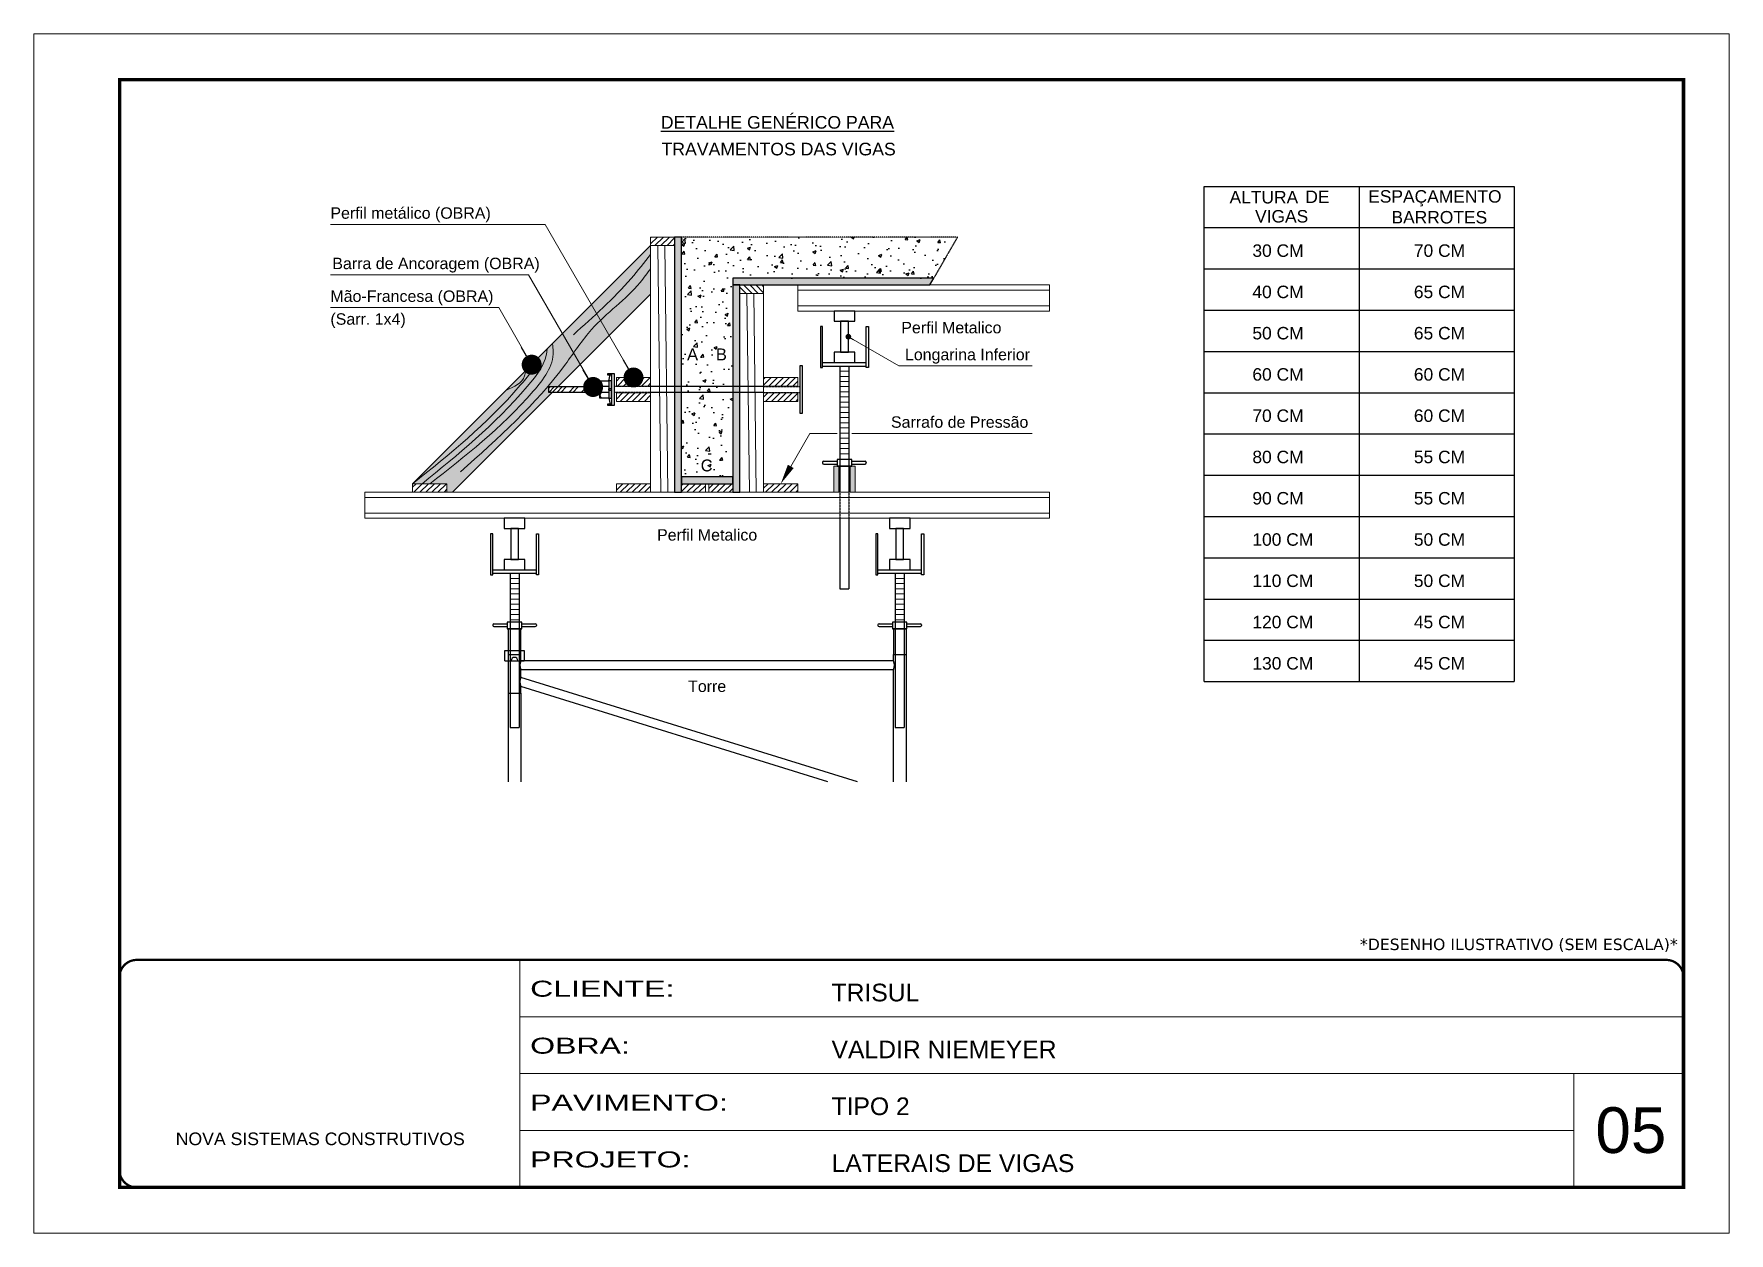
# Model space of a CAD drawing. Extents: x 3330 to 22105, y 1197 to 30204.
# Drawn here: x 3330 to 4815, y 27615 to 28665 of the extents above; entities that cross this region are included whole.
import ezdxf
from ezdxf.enums import TextEntityAlignment as Align

# ---------------------------------------------------------------- set-up
doc = ezdxf.new("R2010")
doc.units = 0
for name, pattern in [('CONTINUO', [0]), ('DASHED', [0.75, 0.5, -0.25]), ('HIDDEN', [0.375, 0.25, -0.125])]:
    doc.linetypes.add(name, pattern=pattern)
doc.layers.add('BARRA DE ANCORAGEM', color=251, linetype='Continuous')
doc.layers.add('GARFOS', color=7, linetype='Continuous')
for name, color, linetype, lineweight in [('CARIMBO', 255, 'Continuous', 9), ('CONCRETO', 251, 'Continuous', 25), ('Demarcação 1', 251, 'Continuous', 9), ('Escoras', 2, 'Continuous', 25), ('Folhas', 255, 'Continuous', 9), ('Forcador', 251, 'Continuous', 25), ('Hachura', 251, 'Continuous', 9), ('Madeira', 126, 'Continuous', 18), ('Perfil Metálico', 224, 'Continuous', 18), ('SARRAFO DE PRESSAO', 251, 'DASHED', 9)]:
    doc.layers.add(name, color=color, linetype=linetype, lineweight=lineweight)
doc.layers.add('Demarcação 2', color=7, linetype='Continuous', lineweight=9, true_color=0xe0e0e0)
doc.styles.add('ARIAL', font='arial.ttf')
doc.styles.get("Standard").update_dxf_attribs({"font": 'arial.ttf'})
doc.styles.add('stylellllll', font='verdana.ttf', dxfattribs={"height": 2})
doc.styles.add('Tecnologia', font='')
doc.styles.get('Tecnologia').set_extended_font_data('Forgotten Futurist')
doc.dimstyles.new('3x', dxfattribs={"dimtxt": 10, "dimasz": 5, "dimexe": 7, "dimexo": 5, "dimgap": 4, "dimtad": 1, "dimdec": 4, "dimlfac": 0.333333, "dimdsep": 46, "dimtxsty": 'Standard', "dimblk": 'DOT', "dimcen": 0.09, "dimclrd": 1, "dimclre": 1, "dimclrt": 2, "dimadec": 0, "dimazin": 2, "dimtfac": 1, "dimtdec": 4, "dimtmove": 0, "dimatfit": 3, "dimldrblk": 'DOT', "dimfxl": 1, "dimtolj": 1, "dimtzin": 0, "dimlwd": 9, "dimlwe": 9, "dimarcsym": 0})
pattern_1 = [(45, (-1411.0176, 34204.11), (-2.6516504, 2.6516504), [])]

msp = doc.modelspace()

# ---------------------------------------------------------------- texts
at = {"color": 0, "linetype": 'Continuous', "ltscale": 5, "style": 'ARIAL'}
for s, p in [('%%UDETALHE GENÉRICO PARA', (3981.05, 28581.59)), ('TRAVAMENTOS DAS VIGAS', (3982.12, 28558.2))]:
    msp.add_text(s, height=11.0592, dxfattribs=at).set_placement(p, align=Align.CENTER)
at = {"layer": 'CARIMBO', "style": 'ARIAL'}
for s, height, p in [('Perfil metálico (OBRA)', 10, (3589.47, 28502.71)), ('Barra de Ancoragem (OBRA)', 10, (3591.15, 28458.59)), ('Mão-Francesa (OBRA)', 10, (3589.47, 28429.92)), ('Longarina Inferior', 10, (4092.8, 28378.82)), ('Sarrafo de Pressão', 10, (4080.52, 28319.7)), ('05', 40, (4697.59, 27684.69))]:
    msp.add_text(s, height=height, dxfattribs=at).set_placement(p)
msp.add_text('(Sarr. 1x4)', height=10, dxfattribs=at).set_placement((3589.47, 28419.92), align=Align.TOP_LEFT)
for s, p in [('Perfil Metalico', (4133.44, 28407.4)), ('Perfil Metalico', (3919.5, 28225.9)), ('Torre', (3919.5, 28093.37))]:
    msp.add_text(s, height=10, dxfattribs=at).set_placement(p, align=Align.MIDDLE_CENTER)
at = {"layer": 'CARIMBO', "color": 0, "linetype": 'Continuous', "style": 'ARIAL'}
for s, p in [('A', (3906.71, 28383.95)), ('B', (3932, 28383.95)), ('C', (3919.04, 28286.7))]:
    msp.add_text(s, height=10.37, dxfattribs=at).set_placement(p, align=Align.MIDDLE_CENTER)
at = {"layer": 'CARIMBO', "style": 'stylellllll'}
msp.add_text('*DESENHO ILUSTRATIVO (SEM ESCALA)*', height=10, dxfattribs=at).set_placement((4769.73, 27862.37), align=Align.RIGHT)
at = {"layer": 'GARFOS', "color": 2, "ltscale": 1.5}
for s, height, p in [('ALTURA   ', 10.91, (4377.12, 28516.11)), ('DE', 10.91, (4443.51, 28516.5)), ('ESPAÇAMENTO', 10.9102, (4498.57, 28516.81)), ('VIGAS', 10.91, (4399.48, 28499.42)), ('BARROTES', 10.91, (4518.98, 28498.58)), ('30 CM', 10.91, (4397.12, 28469.35)), ('70 CM', 10.91, (4538.59, 28469.35)), ('40 CM', 10.91, (4397.12, 28433.21)), ('65 CM', 10.91, (4538.59, 28433.21)), ('50 CM', 10.91, (4397.12, 28397.07)), ('65 CM', 10.91, (4538.59, 28397.07)), ('60 CM', 10.91, (4397.12, 28360.94)), ('60 CM', 10.91, (4538.59, 28360.94)), ('70 CM', 10.91, (4397.12, 28324.8)), ('60 CM', 10.91, (4538.59, 28324.8)), ('80 CM', 10.91, (4397.12, 28288.67)), ('55 CM', 10.91, (4538.59, 28288.67)), ('90 CM', 10.91, (4397.12, 28252.53)), ('55 CM', 10.91, (4538.59, 28252.53)), ('100 CM', 10.91, (4397.12, 28216.39)), ('50 CM', 10.91, (4538.59, 28216.39)), ('110 CM', 10.91, (4397.12, 28180.26)), ('50 CM', 10.91, (4538.59, 28180.26)), ('120 CM', 10.91, (4397.12, 28144.12)), ('45 CM', 10.91, (4538.59, 28144.12)), ('130 CM', 10.91, (4397.12, 28107.99)), ('45 CM', 10.91, (4538.59, 28107.99))]:
    msp.add_text(s, height=height, dxfattribs=at).set_placement(p)

# ---------------------------------------------------------------- blocks, each defined once
blk = doc.blocks.new('9999999999')
at = {"color": 30, "linetype": 'CONTINUO'}
for p, q in [((98564.6, 34230.2), (98564.6, 34429.4)), ((98564.6, 34379.6), (99584, 34379.6)), ((98564.6, 34329.8), (99488, 34329.8)), ((99584, 34329.8), (99488, 34329.8)), ((99488, 34329.8), (99488, 34230.2)), ((98564.6, 34280), (99488, 34280))]:
    blk.add_line(p, q, dxfattribs=at)
at = {"color": 30, "linetype": 'CONTINUO', "const_width": 2}
blk.add_lwpolyline([(99584, 34230.2), (99584, 34414.4, 0.414214), (99569, 34429.4), (98229, 34429.4, 0.414214), (98214, 34414.4), (98214, 34245.2, 0.414214), (98229, 34230.2), (99584, 34230.2)], format="xyb", dxfattribs=at)
at = {"layer": 'Folhas'}
blk.add_lwpolyline([(98139, 34190.2), (99624, 34190.2), (99624, 35240.2), (98139, 35240.2)], close=True, dxfattribs=at)
at = {"layer": 'Folhas', "color": 30, "const_width": 3}
blk.add_lwpolyline([(98214, 34230.2), (99584, 34230.2), (99584, 35200.2), (98214, 35200.2)], close=True, dxfattribs=at)
at = {"color": 7, "linetype": 'Continuous', "ltscale": 5, "style": 'ARIAL'}
for s, height, p in [('TRISUL', 15.48, (98837.7, 34393.1)), ('VALDIR NIEMEYER', 15.483, (98837.7, 34343.3)), ('TIPO 2', 15.48, (98837.7, 34293.5)), ('NOVA SISTEMAS CONSTRUTIVOS', 11.059, (98263.2, 34267.2)), ('LATERAIS DE VIGAS', 15.483, (98837.7, 34243.7))]:
    blk.add_text(s, height=height, dxfattribs=at).set_placement(p)
at = {"layer": 'Folhas', "color": 7, "style": 'Tecnologia', "width": 1.5}
for s, p in [('CLIENTE:', (98573.7, 34397.2)), ('OBRA:', (98573.7, 34347.3)), ('PAVIMENTO:', (98573.7, 34297.5)), ('PROJETO:', (98573.7, 34247.7))]:
    blk.add_text(s, height=14, dxfattribs=at).set_placement(p)
blk = doc.blocks.new('HT20CT')
at = {"layer": 'Forcador'}
for points in [[(-4, 16), (-4, 20), (4, 20), (4, 16)], [(-1.5, 4), (-1.5, 16), (1.5, 16), (1.5, 4)], [(-4, 0), (-4, 4), (4, 4), (4, 0)]]:
    blk.add_lwpolyline(points, close=True, dxfattribs=at)
blk = doc.blocks.new('_Dot')
at = {"color": 0, "linetype": 'ByBlock', "lineweight": -2}
blk.add_line((-0.5, 0), (-1, 0), dxfattribs=at)
at = {"color": 0, "linetype": 'ByBlock', "const_width": 0.5}
blk.add_lwpolyline([(-0.25, 0, 1), (0.25, 0, 1)], format="xyb", close=True, dxfattribs=at)

# ---------------------------------------------------------------- hatches: boundary and pattern name
at = {"layer": 'CONCRETO', "linetype": 'DASHED', "ltscale": 0.3}
h = msp.add_hatch(dxfattribs=at)
h.set_pattern_fill('AR-CONC', color=256, scale=4, style=0)
h.set_pattern_definition([(50, (-44770.012, 20533.768), (28.690407, -2.510085), [3, -33]), (355, (-44770.012, 20533.768), (-5.550053, 30.087685), [2.4, -26.4]), (100.4514, (-44767.62, 20533.56), (23.140375, 27.577582), [2.549608, -28.045684]), (46.1842, (-44770.012, 20541.77), (42.689642, -6.62076), [4.5, -49.5]), (96.6356, (-44766.454, 20541.217), (37.386508, 38.964715), [3.82441, -42.06852]), (351.1842, (-44770.01, 20541.77), (37.386478, 38.964744), [3.6, -39.6]), (21, (-44766.012, 20539.768), (23.876282, -16.104756), [3, -33]), (326, (-44766.012, 20539.768), (9.732613, 29.006002), [2.4, -26.4]), (71.4514, (-44764.022, 20538.426), (33.608905, 12.90122), [2.549608, -28.045684]), (37.5, (-44770.012, 20533.768), (0.4863942, 13.3157542), [0, -26.08, 0, -26.8, 0, -26.5]), (7.5, (-44770.012, 20533.768), (10.5227815, 15.7764685), [0, -15.28, 0, -25.48, 0, -10.1]), (327.5, (-44778.932, 20533.768), (21.3528974, -0.9021949), [0, -10, 0, -31.2, 0, -41.4]), (317.5, (-44782.932, 20533.768), (23.327447, 4.004199), [0, -13, 0, -20.72, 0, -29.4])])
h.paths.add_polyline_path([(3897, 28486.7), (3897, 28276.7), (3942, 28276.7), (3942, 28450.7), (4118, 28450.7), (4138.78, 28486.7)])
h.paths.add_polyline_path([(3924.58, 28376.17), (3939.43, 28376.17), (3939.43, 28391.72), (3924.58, 28391.72)], flags=24)
h.paths.add_polyline_path([(3899.27, 28376.17), (3914.16, 28376.17), (3914.16, 28391.72), (3899.27, 28391.72)], flags=24)
h.paths.add_polyline_path([(3911.13, 28278.65), (3926.95, 28278.65), (3926.95, 28294.74), (3911.13, 28294.74)], flags=24)
at = {"layer": 'Demarcação 1'}
for points in [[(3897, 28486.7), (3891, 28486.7), (3891, 28263.2), (3897, 28263.2)], [(4118, 28450.7), (3942, 28450.7), (3942, 28444.7), (4114.53, 28444.7)], [(3948, 28444.7), (3942, 28444.7), (3942, 28263.2), (3948, 28263.2)], [(3942, 28276.7), (3897, 28276.7), (3897, 28270.7), (3942, 28270.7)]]:
    msp.add_hatch(color=256, dxfattribs=at).paths.add_polyline_path(points)
at = {"layer": 'Demarcação 2'}
msp.add_hatch(color=256, dxfattribs=at).paths.add_polyline_path([(3870, 28436.77), (3870, 28479.2), (3661.52, 28270.71), (3691.59, 28270.71), (3691.59, 28263.2), (3696.43, 28263.2), (3784.22, 28350.99), (3780.55, 28350.99), (3780.55, 28355.4), (3788.64, 28355.4)])
at = {"layer": 'Hachura'}
h = msp.add_hatch(dxfattribs=at)
h.set_pattern_fill('ANSI31', color=256, scale=30, style=0)
h.set_pattern_definition(pattern_1)
h.paths.add_polyline_path([(3870, 28486.7), (3891, 28486.7), (3891, 28479.2), (3870, 28479.2)])
h = msp.add_hatch(dxfattribs=at)
h.set_pattern_fill('ANSI31', color=256, scale=30, style=0)
h.set_pattern_definition([(135, (11430.8934, 32759.805), (2.6516504, 2.6516504), [])])
h.paths.add_polyline_path([(3948, 28444.7), (3969, 28444.7), (3969, 28437.2), (3948, 28437.2)])
h = msp.add_hatch(dxfattribs=at)
h.set_pattern_fill('ANSI31', color=256, scale=30, style=0)
h.set_pattern_definition(pattern_1)
h.paths.add_polyline_path([(3870, 28356.2), (3870, 28363.72), (3839.94, 28363.72), (3839.94, 28356.2)])
h = msp.add_hatch(dxfattribs=at)
h.set_pattern_fill('ANSI31', color=256, scale=30, style=0)
h.set_pattern_definition(pattern_1)
h.paths.add_polyline_path([(3999.07, 28356.2), (3999.07, 28363.72), (3969, 28363.72), (3969, 28356.2)])
h = msp.add_hatch(dxfattribs=at)
h.set_pattern_fill('ANSI32', color=256, scale=20, angle=90, style=0)
h.set_pattern_definition([(45, (12437.075, 19378.866), (5.303301, -5.303301), []), (45, (12437.075, 19382.401), (5.303301, -5.303301), [])])
h.paths.add_polyline_path([(3780.55, 28350.99), (3780.55, 28355.4), (3825.55, 28355.4), (3825.55, 28350.99)])
h = msp.add_hatch(dxfattribs=at)
h.set_pattern_fill('ANSI31', color=256, scale=30, style=0)
h.set_pattern_definition(pattern_1)
h.paths.add_polyline_path([(3839.94, 28342.67), (3870, 28342.67), (3870, 28350.19), (3839.94, 28350.19)])
h = msp.add_hatch(dxfattribs=at)
h.set_pattern_fill('ANSI31', color=256, scale=30, style=0)
h.set_pattern_definition(pattern_1)
h.paths.add_polyline_path([(3969, 28342.67), (3999.07, 28342.67), (3999.07, 28350.19), (3969, 28350.19)])
h = msp.add_hatch(dxfattribs=at)
h.set_pattern_fill('ANSI31', color=256, scale=30, style=0)
h.set_pattern_definition([(45, (-1589.433, 34111.103), (-2.6516504, 2.6516504), [])])
h.paths.add_polyline_path([(3691.59, 28263.2), (3691.59, 28270.71), (3661.52, 28270.71), (3661.52, 28263.2)])
h = msp.add_hatch(dxfattribs=at)
h.set_pattern_fill('ANSI31', color=256, scale=30, style=0)
h.set_pattern_definition(pattern_1)
h.paths.add_polyline_path([(3840, 28263.2), (3870, 28263.2), (3870, 28270.7), (3840, 28270.7)])
h = msp.add_hatch(dxfattribs=at)
h.set_pattern_fill('ANSI31', color=256, scale=30, style=0)
h.set_pattern_definition(pattern_1)
h.paths.add_polyline_path([(3897, 28270.7), (3918, 28270.7), (3918, 28263.2), (3897, 28263.2)])
h = msp.add_hatch(dxfattribs=at)
h.set_pattern_fill('ANSI31', color=256, scale=30, style=0)
h.set_pattern_definition(pattern_1)
h.paths.add_polyline_path([(3942, 28263.2), (3942, 28270.7), (3921, 28270.7), (3921, 28263.2)])
h = msp.add_hatch(dxfattribs=at)
h.set_pattern_fill('ANSI31', color=256, scale=30, style=0)
h.set_pattern_definition(pattern_1)
h.paths.add_polyline_path([(3999, 28270.7), (3969, 28270.7), (3969, 28263.2), (3999, 28263.2)])
at = {"layer": 'Perfil Metálico'}
for points in [[(4030.36, 28263.2), (4034.86, 28263.2), (4034.86, 28286), (4030.36, 28286)], [(4044.74, 28263.2), (4049.24, 28263.2), (4049.24, 28286), (4044.74, 28286)]]:
    msp.add_hatch(color=256, dxfattribs=at).paths.add_polyline_path(points)

# ---------------------------------------------------------------- linework, layer by layer
for points in [[(3897, 28486.7), (3891, 28486.7), (3891, 28263.2), (3897, 28263.2)], [(4118, 28450.7), (3942, 28450.7), (3942, 28444.7), (4114.53, 28444.7)], [(3948, 28444.7), (3942, 28444.7), (3942, 28263.2), (3948, 28263.2)], [(3942, 28276.7), (3897, 28276.7), (3897, 28270.7), (3942, 28270.7)]]:
    msp.add_lwpolyline(points, close=True)
at = {"layer": 'BARRA DE ANCORAGEM'}
for p, q in [((3833.43, 28360.71), (3834.6, 28366.01)), ((3835.76, 28366.89), (3835.76, 28339.5)), ((3969, 28355.86), (3870, 28355.86)), ((3969, 28350.53), (3870, 28350.53)), ((3833.43, 28345.68), (3834.6, 28340.38))]:
    msp.add_line(p, q, dxfattribs=at)
at = {"layer": 'BARRA DE ANCORAGEM', "linetype": 'HIDDEN'}
for p, q in [((3870, 28355.86), (3838.44, 28355.86)), ((3870, 28350.53), (3838.44, 28350.53)), ((3969, 28355.86), (4000.57, 28355.86)), ((3969, 28350.53), (4000.57, 28350.53))]:
    msp.add_line(p, q, dxfattribs=at)
at = {"layer": 'BARRA DE ANCORAGEM', "flags": 128}
for points in [[(3835.76, 28366.89), (3832.2, 28366.89), (3832.2, 28366.01), (3835.76, 28366.01)], [(3838.44, 28339.5), (3838.44, 28366.89), (3835.76, 28366.89), (3835.76, 28339.5)], [(4002.97, 28332.39), (4002.97, 28374), (4000.57, 28374), (4000.57, 28332.39)], [(3825.55, 28355.4), (3780.55, 28355.4), (3780.55, 28350.99), (3825.55, 28350.99)], [(3835.76, 28360.71), (3833.43, 28360.71), (3833.43, 28345.68), (3835.76, 28345.68)], [(3835.76, 28340.38), (3832.2, 28340.38), (3832.2, 28339.5), (3835.76, 28339.5)]]:
    msp.add_lwpolyline(points, close=True, dxfattribs=at)
for points in [[(3833.43, 28355.85), (3827.32, 28355.85, -0.729796), (3827.32, 28360.71, -0.729796)], [(3833.43, 28350.54), (3827.32, 28350.54, -0.6666667), (3827.32, 28355.85, -0.6666667)]]:
    msp.add_lwpolyline(points, format="xyb", dxfattribs=at)
for points in [[(3833.43, 28345.68), (3825.55, 28345.68), (3825.55, 28360.71), (3833.43, 28360.71)], [(3833.43, 28352.75), (3835.76, 28352.75), (3835.76, 28353.64), (3833.43, 28353.64), (3833.43, 28352.75), (3833.43, 28353.64)]]:
    msp.add_lwpolyline(points, dxfattribs=at)
at = {"layer": 'BARRA DE ANCORAGEM'}
msp.add_arc((3828.09, 28348.11), 2.55, 107.75636, 252.24364, dxfattribs=at)
at = {"layer": 'CONCRETO', "linetype": 'DASHED', "ltscale": 0.3}
for q in [(3897, 28486.7), (4118, 28450.7)]:
    msp.add_line((4138.78, 28486.7), q, dxfattribs=at)
at = {"layer": 'Escoras'}
for p, q in [((4045.43, 28286), (4034.18, 28286)), ((3745.13, 28143.65), (3745.13, 28009.55)), ((3756.38, 28143.65), (3745.13, 28143.65)), ((3756.38, 28121.15), (3756.38, 28143.65)), ((4093.88, 28143.65), (4082.63, 28143.65)), ((4082.63, 28143.65), (4082.63, 28121.15)), ((4093.88, 28143.65), (4093.88, 28009.55)), ((3742.32, 28124.52), (3759.19, 28124.52)), ((3742.32, 28115.75), (3742.32, 28124.52)), ((3742.32, 28115.75), (3747.83, 28115.75)), ((3745.13, 28121.15), (3756.38, 28121.15)), ((3754.69, 28124.5), (3746.82, 28124.5)), ((3754.69, 28115.46), (3746.82, 28115.46)), ((3753.68, 28115.75), (3759.19, 28115.75)), ((3756.38, 28115.52), (3756.38, 28121.15)), ((4082.63, 28115.52), (3756.38, 28115.52)), ((3759.19, 28124.52), (3759.19, 28115.75)), ((4082.63, 28121.15), (4093.88, 28121.15)), ((4082.63, 28115.52), (4082.63, 28121.15)), ((4082.63, 28107.87), (3756.38, 28107.87)), ((3756.38, 28101.51), (3756.38, 28107.87)), ((4051.15, 28009.55), (3756.38, 28101.03)), ((4082.63, 28009.55), (4082.63, 28107.87)), ((3745.13, 28087.4), (3756.38, 28087.4)), ((4025.34, 28009.55), (3756.38, 28093.02)), ((3756.38, 28087.4), (3756.38, 28093.02)), ((3756.38, 28087.4), (3756.38, 28009.55))]:
    msp.add_line(p, q, dxfattribs=at)
for centre, radius, start, end in [((3750.75, 28115.75), 2.92, 0, 180), ((3763.95, 28111.7), 8.48, 153.19207, 206.80793), ((4075.06, 28111.7), 8.48, 333.19207, 26.80793), ((3765.79, 28097.27), 10.33, 155.71056, 204.28944)]:
    msp.add_arc(centre, radius, start, end, dxfattribs=at)
at = {"layer": 'Forcador', "linetype": 'Continuous'}
for p, q in [((4020.68, 28376.9), (4058.93, 28376.9)), ((4020.68, 28373.75), (4058.93, 28373.75)), ((4035.86, 28373.75), (4035.86, 28263.2)), ((4043.74, 28373.75), (4043.74, 28263.2)), ((4020.68, 28289.37), (4020.68, 28288.92)), ((4021.69, 28290.38), (4033.5, 28290.38)), ((4046.1, 28290.38), (4057.91, 28290.38)), ((4058.93, 28289.37), (4058.93, 28288.92)), ((4021.69, 28287.91), (4033.5, 28287.91)), ((4046.1, 28287.91), (4057.91, 28287.91)), ((4035.86, 28240.4), (4035.86, 28178.75)), ((4043.74, 28240.4), (4043.74, 28178.75)), ((3731.63, 28195.4), (3769.88, 28195.4)), ((3731.63, 28192.25), (3769.88, 28192.25)), ((3746.82, 28192.25), (3746.82, 28057.25)), ((3754.69, 28192.25), (3754.69, 28057.25)), ((4069.13, 28195.4), (4107.38, 28195.4)), ((4069.13, 28192.25), (4107.38, 28192.25)), ((4084.32, 28192.25), (4084.32, 28057.25)), ((4092.19, 28192.25), (4092.19, 28057.25)), ((4035.86, 28178.75), (4043.74, 28178.75)), ((3731.63, 28147.02), (3731.63, 28146.57)), ((3732.64, 28148.03), (3744.45, 28148.03)), ((3732.64, 28145.56), (3744.45, 28145.56)), ((3757.05, 28148.03), (3768.87, 28148.03)), ((3757.05, 28145.56), (3768.87, 28145.56)), ((3769.88, 28147.02), (3769.88, 28146.57)), ((4069.13, 28147.02), (4069.13, 28146.57)), ((4070.14, 28148.03), (4081.95, 28148.03)), ((4070.14, 28145.56), (4081.95, 28145.56)), ((4094.55, 28148.03), (4106.37, 28148.03)), ((4094.55, 28145.56), (4106.37, 28145.56)), ((4107.38, 28147.02), (4107.38, 28146.57)), ((3746.82, 28057.25), (3754.69, 28057.25)), ((4084.32, 28057.25), (4092.19, 28057.25))]:
    msp.add_line(p, q, dxfattribs=at)
at = {"layer": 'Forcador', "linetype": 'HIDDEN'}
for p, q in [((4035.86, 28263.2), (4035.86, 28240.4)), ((4043.74, 28263.2), (4043.74, 28240.4))]:
    msp.add_line(p, q, dxfattribs=at)
at = {"layer": 'Forcador', "linetype": 'Continuous'}
for points in [[(4018.76, 28408.4), (4018.76, 28372.4), (4020.68, 28372.4), (4020.68, 28408.4)], [(4060.84, 28408.4), (4060.84, 28372.4), (4058.93, 28372.4), (4058.93, 28408.4)], [(4033.5, 28291.85), (4033.5, 28286), (4046.1, 28286), (4046.1, 28291.85)], [(3729.72, 28226.9), (3729.72, 28190.9), (3731.63, 28190.9), (3731.63, 28226.9)], [(3771.79, 28226.9), (3771.79, 28190.9), (3769.88, 28190.9), (3769.88, 28226.9)], [(4067.22, 28226.9), (4067.22, 28190.9), (4069.13, 28190.9), (4069.13, 28226.9)], [(4109.29, 28226.9), (4109.29, 28190.9), (4107.38, 28190.9), (4107.38, 28226.9)], [(3744.45, 28149.5), (3744.45, 28143.65), (3757.05, 28143.65), (3757.05, 28149.5)], [(4081.95, 28149.5), (4081.95, 28143.65), (4094.55, 28143.65), (4094.55, 28149.5)]]:
    msp.add_lwpolyline(points, close=True, dxfattribs=at)
for centre, start, end in [((4021.69, 28289.37), 90, 180), ((4057.91, 28289.37), 0, 90), ((4021.69, 28288.92), 180, 270), ((4057.91, 28288.92), 270, 0), ((3732.64, 28147.02), 90, 180), ((3732.64, 28146.57), 180, 270), ((3768.87, 28147.02), 0, 90), ((3768.87, 28146.57), 270, 0), ((4070.14, 28147.02), 90, 180), ((4070.14, 28146.57), 180, 270), ((4106.37, 28147.02), 0, 90), ((4106.37, 28146.57), 270, 0)]:
    msp.add_arc(centre, 1.01, start, end, dxfattribs=at)
at = {"layer": 'GARFOS', "color": 2, "ltscale": 1.5}
for p, q in [((4354.93, 28097.45), (4354.93, 28531.08)), ((4354.93, 28531.08), (4626.47, 28531.08)), ((4490.7, 28531.08), (4490.7, 28097.45)), ((4626.47, 28531.08), (4626.47, 28097.45)), ((4354.93, 28494.95), (4626.47, 28494.95)), ((4354.93, 28494.95), (4626.47, 28494.95)), ((4354.93, 28458.81), (4626.47, 28458.81)), ((4354.93, 28422.67), (4626.47, 28422.67)), ((4354.93, 28386.54), (4626.47, 28386.54)), ((4354.93, 28350.4), (4626.47, 28350.4)), ((4354.93, 28314.27), (4626.47, 28314.27)), ((4354.93, 28278.13), (4626.47, 28278.13)), ((4354.93, 28241.99), (4626.47, 28241.99)), ((4354.93, 28205.86), (4626.47, 28205.86)), ((4354.93, 28169.72), (4626.47, 28169.72)), ((4354.93, 28133.59), (4626.47, 28133.59)), ((4354.93, 28097.45), (4626.47, 28097.45))]:
    msp.add_line(p, q, dxfattribs=at)
at = {"layer": 'Hachura'}
for p, q in [((3879.03, 28263.2), (3876.33, 28479.2)), ((3885.03, 28263.2), (3882.33, 28479.2)), ((3956.5, 28263.2), (3954.33, 28437.2)), ((3962.5, 28263.2), (3960.33, 28437.2)), ((4043.74, 28369.23), (4035.86, 28369.23)), ((4043.74, 28364.71), (4035.86, 28364.71)), ((4043.74, 28360.2), (4035.86, 28360.2)), ((4043.74, 28355.68), (4035.86, 28355.68)), ((4043.74, 28351.16), (4035.86, 28351.16)), ((4043.74, 28346.65), (4035.86, 28346.65)), ((4043.74, 28342.13), (4035.86, 28342.13)), ((4043.74, 28337.61), (4035.86, 28337.61)), ((4043.74, 28333.1), (4035.86, 28333.1)), ((4043.74, 28328.58), (4035.86, 28328.58)), ((4043.74, 28324.06), (4035.86, 28324.06)), ((4043.74, 28319.55), (4035.86, 28319.55)), ((4043.74, 28315.03), (4035.86, 28315.03)), ((4043.74, 28310.51), (4035.86, 28310.51)), ((4043.74, 28306), (4035.86, 28306)), ((4043.74, 28301.48), (4035.86, 28301.48)), ((4043.74, 28296.96), (4035.86, 28296.96)), ((3754.69, 28187.73), (3746.82, 28187.73)), ((4092.19, 28187.73), (4084.32, 28187.73)), ((3754.69, 28183.21), (3746.82, 28183.21)), ((3754.69, 28178.7), (3746.82, 28178.7)), ((3754.69, 28174.18), (3746.82, 28174.18)), ((4092.19, 28183.21), (4084.32, 28183.21)), ((4092.19, 28178.7), (4084.32, 28178.7)), ((4092.19, 28174.18), (4084.32, 28174.18)), ((3754.69, 28169.66), (3746.82, 28169.66)), ((3754.69, 28165.15), (3746.82, 28165.15)), ((3754.69, 28160.63), (3746.82, 28160.63)), ((3754.69, 28156.11), (3746.82, 28156.11)), ((4092.19, 28169.66), (4084.32, 28169.66)), ((4092.19, 28165.15), (4084.32, 28165.15)), ((4092.19, 28160.63), (4084.32, 28160.63)), ((4092.19, 28156.11), (4084.32, 28156.11)), ((3754.69, 28151.6), (3746.82, 28151.6)), ((4092.19, 28151.6), (4084.32, 28151.6))]:
    msp.add_line(p, q, dxfattribs=at)
at = {"layer": 'Hachura', "color": 1}
for p, q in [((3992.75, 28285.85), (4009.41, 28314.7)), ((4009.41, 28314.7), (4033.36, 28314.7)), ((4046.24, 28314.7), (4204.35, 28314.7))]:
    msp.add_line(p, q, dxfattribs=at)
at = {"layer": 'Hachura'}
for points in [[(3870, 28471.4), (3852.96, 28450.43), (3802.38, 28401.18)], [(3703.49, 28281.2), (3795.38, 28375.33), (3818.33, 28405.81), (3860.7, 28446.86), (3870, 28459.31)], [(3676.55, 28270.71), (3767.05, 28351.62), (3784.71, 28386.45), (3783.97, 28393.16)], [(3743.26, 28352.46), (3759.6, 28365.1), (3760.38, 28369.57)]]:
    msp.add_spline(points, degree=3, dxfattribs=at)
for points, knots in [([(3661.52, 28270.71), (3693.75, 28296.45), (3732.97, 28327.76), (3768.67, 28372.34), (3771.69, 28380.88)], [0, 0, 0, 0, 127.741989, 155.4442459, 155.4442459, 155.4442459, 155.4442459]), ([(3669.87, 28270.71), (3701.22, 28296.19), (3741.88, 28329.23), (3778.96, 28376.61), (3779.45, 28388.64)], [0, 0, 0, 0, 125.1825812, 162.3251979, 162.3251979, 162.3251979, 162.3251979])]:
    msp.add_open_spline(points, degree=3, knots=knots, dxfattribs=at)
at = {"layer": 'Hachura', "color": 1}
msp.add_solid([(3995.28, 28284.39), (3984, 28270.7), (3990.23, 28287.31)], dxfattribs=at)
at = {"layer": 'Madeira'}
for p, q in [((3870, 28479.2), (3661.52, 28270.71)), ((3870, 28479.2), (3870, 28270.7)), ((3870, 28436.77), (3696.43, 28263.2)), ((3969, 28270.7), (3969, 28437.2))]:
    msp.add_line(p, q, dxfattribs=at)
for points in [[(3870, 28479.2), (3891, 28479.2), (3891, 28486.7), (3870, 28486.7)], [(3969, 28437.2), (3948, 28437.2), (3948, 28444.7), (3969, 28444.7)], [(3839.94, 28363.72), (3870, 28363.72), (3870, 28356.2), (3839.94, 28356.2)], [(3969, 28363.72), (3999.07, 28363.72), (3999.07, 28356.2), (3969, 28356.2)], [(3839.94, 28342.67), (3870, 28342.67), (3870, 28350.19), (3839.94, 28350.19)], [(3969, 28342.67), (3999.07, 28342.67), (3999.07, 28350.19), (3969, 28350.19)], [(3661.52, 28270.71), (3691.59, 28270.71), (3691.59, 28263.2), (3661.52, 28263.2)], [(3840, 28263.2), (3870, 28263.2), (3870, 28270.7), (3840, 28270.7)], [(3918, 28263.2), (3897, 28263.2), (3897, 28270.7), (3918, 28270.7)], [(3921, 28263.2), (3942, 28263.2), (3942, 28270.7), (3921, 28270.7)], [(3999, 28263.2), (3969, 28263.2), (3969, 28270.7), (3999, 28270.7)]]:
    msp.add_lwpolyline(points, close=True, dxfattribs=at)
at = {"layer": 'Perfil Metálico'}
for p, q in [((3999, 28440.2), (4219.5, 28440.2)), ((3999, 28426.4), (4219.5, 28426.4)), ((3619.5, 28258.7), (4219.5, 28258.7)), ((3619.5, 28244.9), (4219.5, 28244.9))]:
    msp.add_line(p, q, dxfattribs=at)
for points in [[(3999, 28421.9), (4219.5, 28421.9), (4219.5, 28444.7), (3999, 28444.7)], [(4034.86, 28263.2), (4030.36, 28263.2), (4030.36, 28286), (4034.86, 28286)], [(4044.74, 28263.2), (4049.24, 28263.2), (4049.24, 28286), (4044.74, 28286)], [(3619.5, 28240.4), (4219.5, 28240.4), (4219.5, 28263.2), (3619.5, 28263.2)]]:
    msp.add_lwpolyline(points, close=True, dxfattribs=at)

# ---------------------------------------------------------------- block references
at = {"layer": 'Forcador', "linetype": 'Continuous', "xscale": -2.25, "yscale": 2.25, "zscale": 2.25}
for p in [(4039.8, 28376.9), (4088.25, 28195.4)]:
    msp.add_blockref('HT20CT', p, dxfattribs=at)
at = {"layer": 'Forcador', "xscale": -2.25, "yscale": 2.25, "zscale": 2.25}
msp.add_blockref('HT20CT', (3750.75, 28195.4), dxfattribs=at)
at = {"layer": 'SARRAFO DE PRESSAO', "color": 6, "linetype": 'ByBlock'}
msp.add_blockref('9999999999', (-94809.25, -6575.66), dxfattribs=at)

msp.set_redraw_order([(e.dxf.handle, doc.entitydb.next_handle()) for e in msp.query("TEXT MTEXT ATTDEF DIMENSION ARC_DIMENSION")])  # texts and dimensions are drawn at this point

# ---------------------------------------------------------------- leaders
msp.add_leader([(4043.18, 28399.4), (4087.48, 28373.82), (4204.35, 28373.82)], dimstyle='3x', override={"dimgap": 4, "dimtad": 0})
at = {"layer": 'Hachura'}
for points, override in [([(3854.97, 28363.72), (3777.61, 28497.71), (3589.47, 28497.71)], {"dimasz": 17.5, "dimtad": 0}), ([(3819.62, 28355.4), (3762.93, 28453.59), (3589.47, 28453.59)], {"dimasz": 17.5, "dimtad": 0}), ([(3765.76, 28374.95), (3736.91, 28424.92), (3589.47, 28424.92)], {"dimasz": 17.5, "dimgap": 4, "dimtad": 0})]:
    msp.add_leader(points, dimstyle='3x', override=override, dxfattribs=at)

doc.saveas('drawing.dxf')
